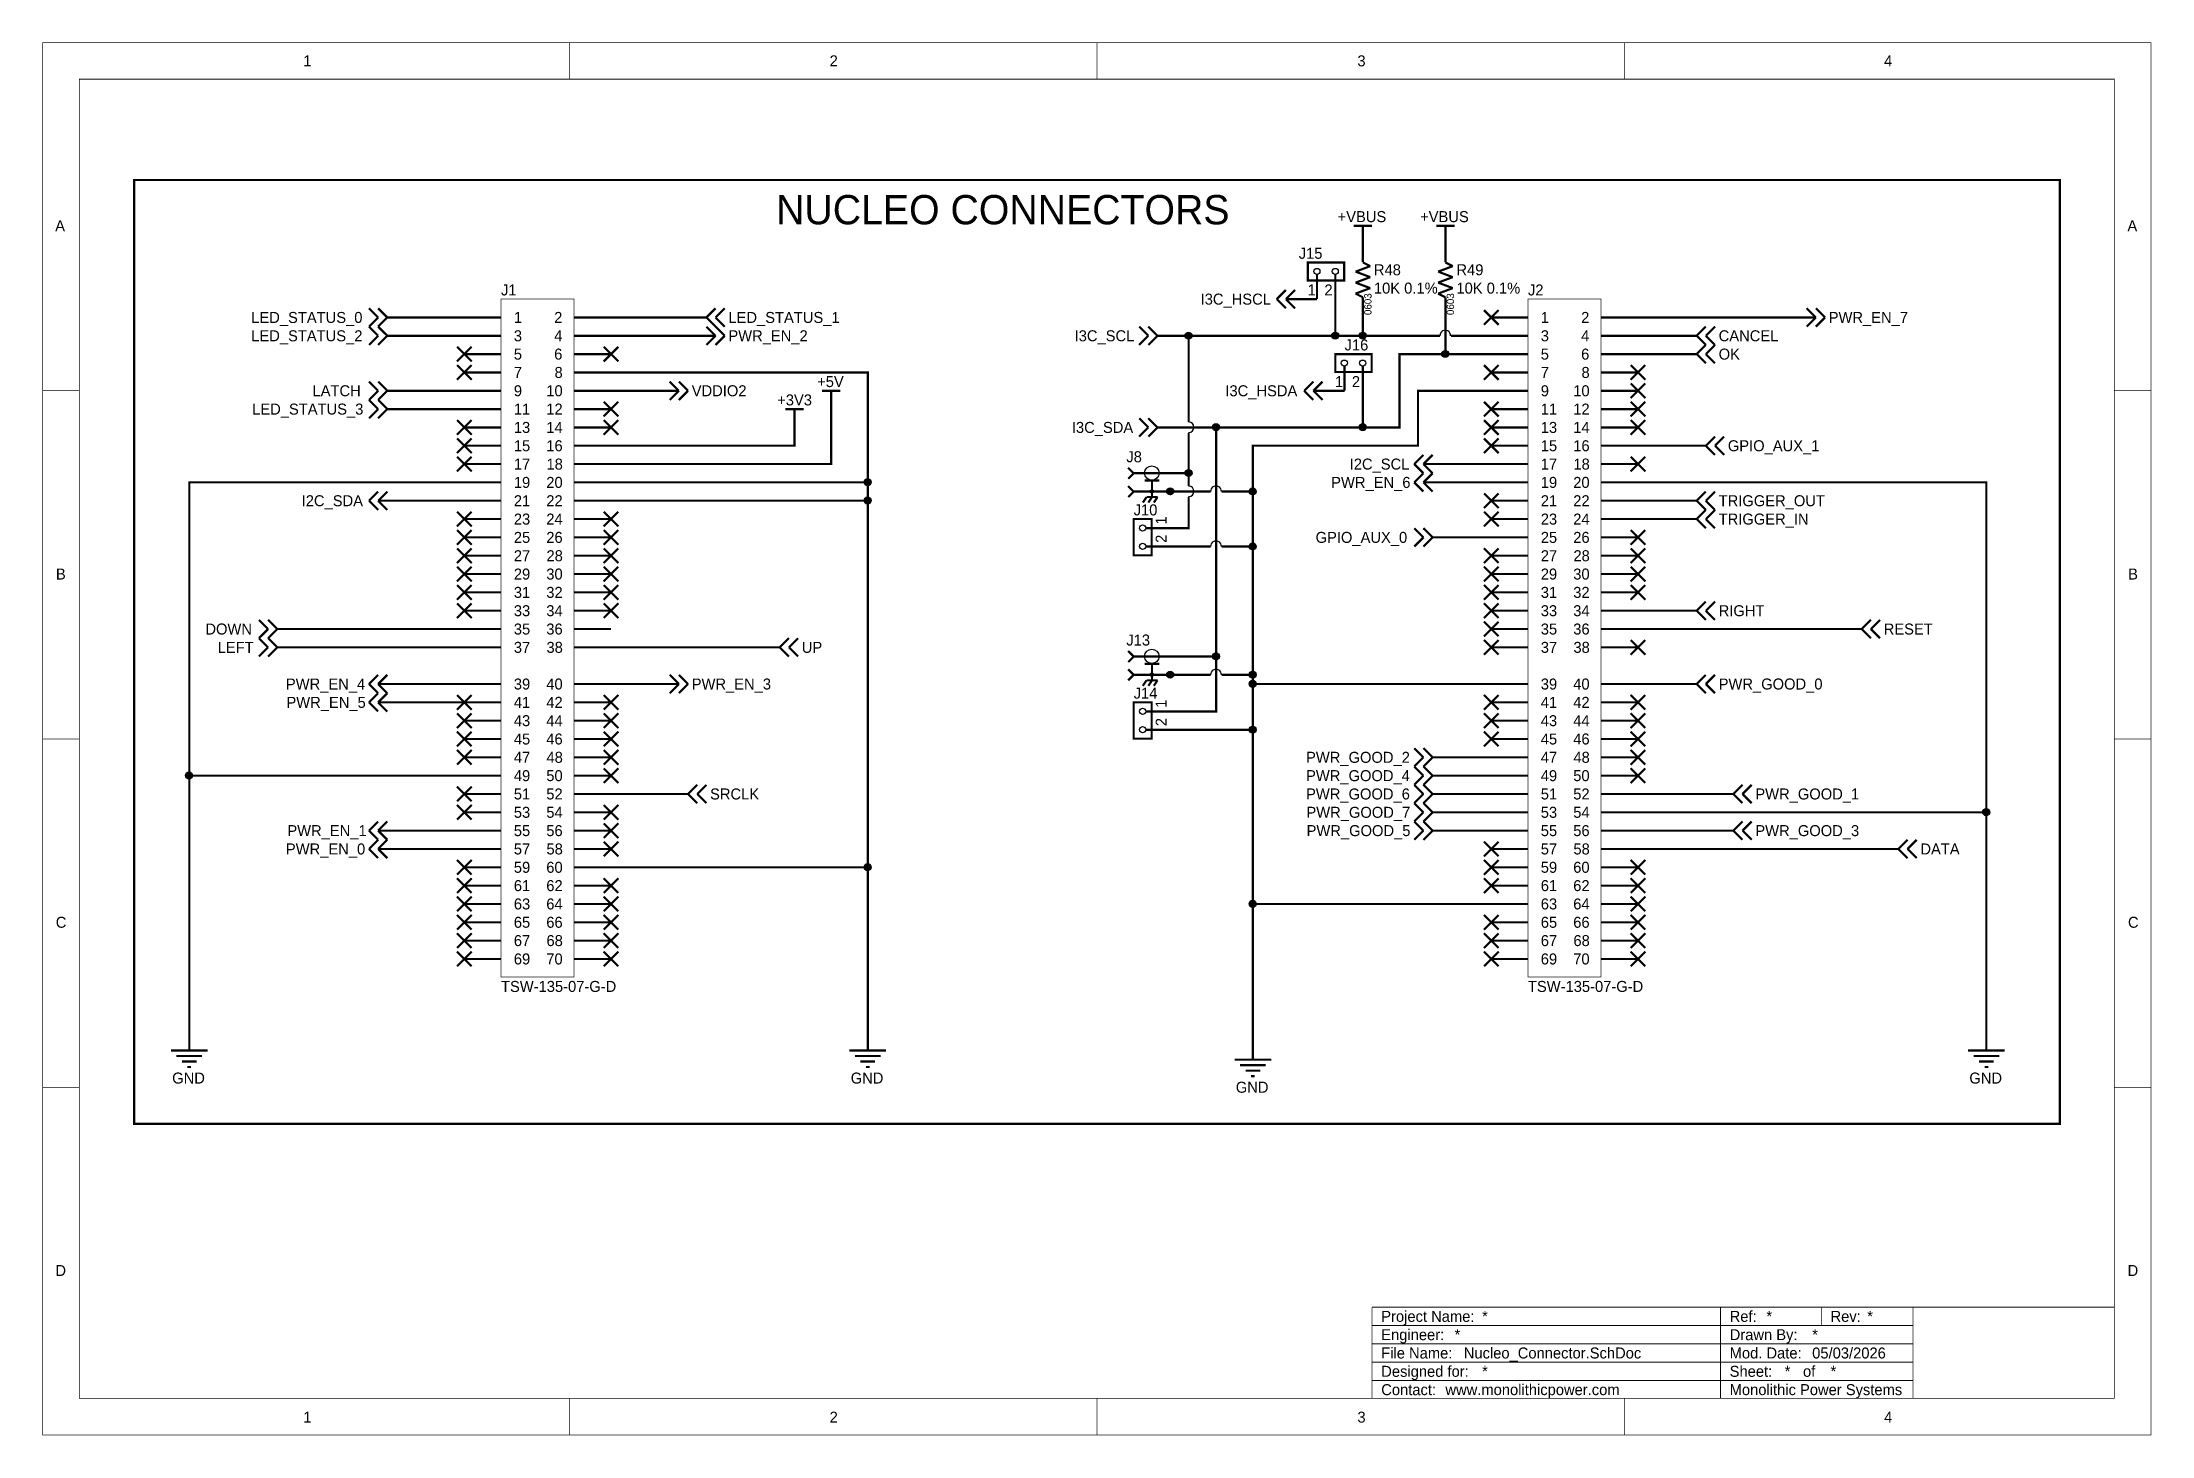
# Model space of a CAD drawing. Header units: millimetres. Extents: x 0 to 11.5, y 0 to 7.6.
import ezdxf

# ---------------------------------------------------------------- set-up
doc = ezdxf.new("R2010")
doc.units = ezdxf.units.MM
doc.header["$MEASUREMENT"] = 0
doc.layers.add('Sheet', color=255, linetype='Continuous')

msp = doc.modelspace()

# ---------------------------------------------------------------- texts
at = {"layer": 'Sheet'}
for s, height, p in [('1', 0.06, (1.422, 7.47)), ('2', 0.06, (4.292, 7.47)), ('3', 0.06, (7.17, 7.47)), ('4', 0.06, (10.042, 7.47)), ('NUCLEO CONNECTORS', 0.16, (4, 6.608)), ('+VBUS', 0.06, (7.062, 6.62)), ('+VBUS', 0.06, (7.512, 6.62)), ('A', 0.06, (0.069, 6.57)), ('A', 0.06, (11.369, 6.57)), ('J15', 0.06, (6.85, 6.42)), ('R48', 0.06, (7.26, 6.33)), ('R49', 0.06, (7.71, 6.33)), ('J1', 0.06, (2.5, 6.22)), ('I3C_HSCL', 0.06, (6.315, 6.17)), ('1', 0.06, (6.898, 6.22)), ('2', 0.06, (6.99, 6.22)), ('10K 0.1%', 0.06, (7.26, 6.23)), ('10K 0.1%', 0.06, (7.71, 6.23)), ('J2', 0.06, (8.1, 6.22)), ('LED_STATUS_0', 0.06, (1.138, 6.07)), ('1', 0.06, (2.57, 6.07)), ('2', 0.06, (2.79, 6.07)), ('LED_STATUS_1', 0.06, (3.74, 6.07)), ('1', 0.06, (8.17, 6.07)), ('2', 0.06, (8.39, 6.07)), ('PWR_EN_7', 0.06, (9.74, 6.07)), ('LED_STATUS_2', 0.06, (1.138, 5.97)), ('3', 0.06, (2.57, 5.97)), ('4', 0.06, (2.79, 5.97)), ('PWR_EN_2', 0.06, (3.74, 5.97)), ('I3C_SCL', 0.06, (5.628, 5.97)), ('3', 0.06, (8.17, 5.97)), ('4', 0.06, (8.39, 5.97)), ('CANCEL', 0.06, (9.14, 5.97)), ('5', 0.06, (2.57, 5.87)), ('6', 0.06, (2.79, 5.87)), ('J16', 0.06, (7.1, 5.92)), ('5', 0.06, (8.17, 5.87)), ('6', 0.06, (8.39, 5.87)), ('OK', 0.06, (9.14, 5.87)), ('7', 0.06, (2.57, 5.77)), ('8', 0.06, (2.792, 5.77)), ('+5V', 0.06, (4.224, 5.72)), ('1', 0.06, (7.048, 5.72)), ('2', 0.06, (7.14, 5.72)), ('7', 0.06, (8.17, 5.77)), ('8', 0.06, (8.392, 5.77)), ('LATCH', 0.06, (1.472, 5.67)), ('9', 0.06, (2.57, 5.67)), ('10', 0.06, (2.747, 5.67)), ('VDDIO2', 0.06, (3.54, 5.67)), ('+3V3', 0.06, (4.006, 5.62)), ('I3C_HSDA', 0.06, (6.45, 5.67)), ('9', 0.06, (8.17, 5.67)), ('10', 0.06, (8.347, 5.67)), ('LED_STATUS_3', 0.06, (1.143, 5.57)), ('11', 0.06, (2.57, 5.57)), ('13', 0.06, (2.57, 5.47)), ('12', 0.06, (2.747, 5.57)), ('14', 0.06, (2.747, 5.47)), ('I3C_SDA', 0.06, (5.613, 5.47)), ('11', 0.06, (8.17, 5.57)), ('13', 0.06, (8.17, 5.47)), ('12', 0.06, (8.347, 5.57)), ('14', 0.06, (8.347, 5.47)), ('15', 0.06, (2.57, 5.37)), ('16', 0.06, (2.747, 5.37)), ('15', 0.06, (8.17, 5.37)), ('16', 0.06, (8.347, 5.37)), ('GPIO_AUX_1', 0.06, (9.19, 5.37)), ('17', 0.06, (2.57, 5.27)), ('18', 0.06, (2.748, 5.27)), ('J8', 0.06, (5.91, 5.31)), ('I2C_SCL', 0.06, (7.128, 5.27)), ('17', 0.06, (8.17, 5.27)), ('18', 0.06, (8.348, 5.27)), ('19', 0.06, (2.57, 5.17)), ('20', 0.06, (2.747, 5.17)), ('PWR_EN_6', 0.06, (7.027, 5.17)), ('19', 0.06, (8.17, 5.17)), ('20', 0.06, (8.347, 5.17)), ('I2C_SDA', 0.06, (1.413, 5.07)), ('21', 0.06, (2.57, 5.07)), ('22', 0.06, (2.747, 5.07)), ('J10', 0.06, (5.95, 5.02)), ('21', 0.06, (8.17, 5.07)), ('22', 0.06, (8.347, 5.07)), ('TRIGGER_OUT', 0.06, (9.14, 5.07)), ('23', 0.06, (2.57, 4.97)), ('24', 0.06, (2.747, 4.97)), ('23', 0.06, (8.17, 4.97)), ('24', 0.06, (8.347, 4.97)), ('TRIGGER_IN', 0.06, (9.14, 4.97)), ('25', 0.06, (2.57, 4.87)), ('26', 0.06, (2.747, 4.87)), ('GPIO_AUX_0', 0.06, (6.942, 4.87)), ('25', 0.06, (8.17, 4.87)), ('26', 0.06, (8.347, 4.87)), ('B', 0.06, (0.073, 4.67)), ('27', 0.06, (2.57, 4.77)), ('29', 0.06, (2.57, 4.67)), ('30', 0.06, (2.747, 4.67)), ('28', 0.06, (2.748, 4.77)), ('27', 0.06, (8.17, 4.77)), ('29', 0.06, (8.17, 4.67)), ('30', 0.06, (8.347, 4.67)), ('28', 0.06, (8.348, 4.77)), ('B', 0.06, (11.373, 4.67)), ('31', 0.06, (2.57, 4.57)), ('32', 0.06, (2.747, 4.57)), ('31', 0.06, (8.17, 4.57)), ('32', 0.06, (8.347, 4.57)), ('33', 0.06, (2.57, 4.47)), ('34', 0.06, (2.747, 4.47)), ('33', 0.06, (8.17, 4.47)), ('34', 0.06, (8.347, 4.47)), ('RIGHT', 0.06, (9.14, 4.47)), ('DOWN', 0.06, (0.888, 4.37)), ('35', 0.06, (2.57, 4.37)), ('36', 0.06, (2.747, 4.37)), ('35', 0.06, (8.17, 4.37)), ('36', 0.06, (8.347, 4.37)), ('RESET', 0.06, (10.04, 4.37)), ('LEFT', 0.06, (0.955, 4.27)), ('37', 0.06, (2.57, 4.27)), ('38', 0.06, (2.748, 4.27)), ('UP', 0.06, (4.14, 4.27)), ('J13', 0.06, (5.91, 4.31)), ('37', 0.06, (8.17, 4.27)), ('38', 0.06, (8.348, 4.27)), ('PWR_EN_4', 0.06, (1.327, 4.07)), ('PWR_EN_5', 0.06, (1.33, 3.97)), ('41', 0.06, (2.57, 3.97)), ('39', 0.06, (2.57, 4.07)), ('40', 0.06, (2.747, 4.07)), ('42', 0.06, (2.747, 3.97)), ('PWR_EN_3', 0.06, (3.54, 4.07)), ('J14', 0.06, (5.95, 4.02)), ('41', 0.06, (8.17, 3.97)), ('39', 0.06, (8.17, 4.07)), ('40', 0.06, (8.347, 4.07)), ('42', 0.06, (8.347, 3.97)), ('PWR_GOOD_0', 0.06, (9.14, 4.07)), ('43', 0.06, (2.57, 3.87)), ('44', 0.06, (2.747, 3.87)), ('43', 0.06, (8.17, 3.87)), ('44', 0.06, (8.347, 3.87)), ('45', 0.06, (2.57, 3.77)), ('46', 0.06, (2.747, 3.77)), ('45', 0.06, (8.17, 3.77)), ('46', 0.06, (8.347, 3.77)), ('47', 0.06, (2.57, 3.67)), ('48', 0.06, (2.748, 3.67)), ('PWR_GOOD_2', 0.06, (6.89, 3.67)), ('47', 0.06, (8.17, 3.67)), ('48', 0.06, (8.348, 3.67)), ('49', 0.06, (2.57, 3.57)), ('50', 0.06, (2.747, 3.57)), ('PWR_GOOD_4', 0.06, (6.89, 3.57)), ('49', 0.06, (8.17, 3.57)), ('50', 0.06, (8.347, 3.57)), ('51', 0.06, (2.57, 3.47)), ('52', 0.06, (2.747, 3.47)), ('SRCLK', 0.06, (3.64, 3.47)), ('PWR_GOOD_6', 0.06, (6.89, 3.47)), ('51', 0.06, (8.17, 3.47)), ('52', 0.06, (8.347, 3.47)), ('PWR_GOOD_1', 0.06, (9.34, 3.47)), ('53', 0.06, (2.57, 3.37)), ('54', 0.06, (2.747, 3.37)), ('PWR_GOOD_7', 0.06, (6.892, 3.37)), ('53', 0.06, (8.17, 3.37)), ('54', 0.06, (8.347, 3.37)), ('PWR_EN_0', 0.06, (1.327, 3.17)), ('PWR_EN_1', 0.06, (1.335, 3.27)), ('55', 0.06, (2.57, 3.27)), ('57', 0.06, (2.57, 3.17)), ('56', 0.06, (2.747, 3.27)), ('58', 0.06, (2.748, 3.17)), ('PWR_GOOD_5', 0.06, (6.893, 3.27)), ('55', 0.06, (8.17, 3.27)), ('57', 0.06, (8.17, 3.17)), ('56', 0.06, (8.347, 3.27)), ('58', 0.06, (8.348, 3.17)), ('PWR_GOOD_3', 0.06, (9.34, 3.27)), ('DATA', 0.06, (10.24, 3.17)), ('59', 0.06, (2.57, 3.07)), ('60', 0.06, (2.747, 3.07)), ('59', 0.06, (8.17, 3.07)), ('60', 0.06, (8.347, 3.07)), ('61', 0.06, (2.57, 2.97)), ('62', 0.06, (2.747, 2.97)), ('61', 0.06, (8.17, 2.97)), ('62', 0.06, (8.347, 2.97)), ('63', 0.06, (2.57, 2.87)), ('64', 0.06, (2.747, 2.87)), ('63', 0.06, (8.17, 2.87)), ('64', 0.06, (8.347, 2.87)), ('C', 0.06, (0.072, 2.77)), ('65', 0.06, (2.57, 2.77)), ('66', 0.06, (2.747, 2.77)), ('65', 0.06, (8.17, 2.77)), ('66', 0.06, (8.347, 2.77)), ('C', 0.06, (11.372, 2.77)), ('67', 0.06, (2.57, 2.67)), ('68', 0.06, (2.748, 2.67)), ('67', 0.06, (8.17, 2.67)), ('68', 0.06, (8.348, 2.67)), ('69', 0.06, (2.57, 2.57)), ('70', 0.06, (2.747, 2.57)), ('69', 0.06, (8.17, 2.57)), ('70', 0.06, (8.347, 2.57)), ('TSW-135-07-G-D', 0.06, (2.5, 2.42)), ('TSW-135-07-G-D', 0.06, (8.1, 2.42)), ('GND', 0.06, (0.707, 1.92)), ('GND', 0.06, (4.407, 1.92)), ('GND', 0.06, (10.507, 1.92)), ('GND', 0.06, (6.507, 1.87)), ('D', 0.06, (0.07, 0.87)), ('D', 0.06, (11.37, 0.87)), ('Project Name:', 0.06, (7.3, 0.62)), ('Engineer:', 0.06, (7.3, 0.52)), ('*', 0.06, (7.7, 0.52)), ('*', 0.06, (7.85, 0.62)), ('Ref:', 0.06, (9.2, 0.62)), ('Drawn By:', 0.06, (9.2, 0.52)), ('*', 0.06, (9.4, 0.62)), ('*', 0.06, (9.65, 0.52)), ('Rev:', 0.06, (9.75, 0.62)), ('*', 0.06, (9.95, 0.62)), ('File Name:', 0.06, (7.3, 0.42)), ('Nucleo_Connector.SchDoc', 0.06, (7.75, 0.42)), ('Mod. Date:', 0.06, (9.2, 0.42)), ('05/03/2026', 0.06, (9.65, 0.42)), ('Designed for:', 0.06, (7.3, 0.32)), ('*', 0.06, (7.85, 0.32)), ('Sheet:', 0.06, (9.2, 0.32)), ('*', 0.06, (9.5, 0.32)), ('of', 0.06, (9.6, 0.32)), ('*', 0.06, (9.75, 0.32)), ('Contact:', 0.06, (7.3, 0.22)), ('www.monolithicpower.com', 0.06, (7.65, 0.22)), ('Monolithic Power Systems', 0.06, (9.2, 0.22)), ('1', 0.06, (1.422, 0.07)), ('2', 0.06, (4.292, 0.07)), ('3', 0.06, (7.17, 0.07)), ('4', 0.06, (10.042, 0.07))]:
    msp.add_text(s, height=height, dxfattribs=at).set_placement(p)
for s, height, p in [('0603', 0.04, (7.247, 6.113)), ('0603', 0.04, (7.697, 6.113)), ('1', 0.06, (6.13, 4.97)), ('2', 0.06, (6.13, 4.87)), ('1', 0.06, (6.13, 3.97)), ('2', 0.06, (6.13, 3.87))]:
    msp.add_text(s, height=height, rotation=90, dxfattribs=at).set_placement(p)

# ---------------------------------------------------------------- linework, layer by layer
at = {"layer": 'Sheet'}
for points, const_width in [([(0, 7.6), (11.498, 7.6), (11.498, 0.002), (0, 0.002), (0, 7.6)], 0.0039), ([(2.875, 7.4), (2.875, 7.6)], 0.0039), ([(5.75, 7.4), (5.75, 7.6)], 0.0039), ([(8.625, 7.4), (8.625, 7.6)], 0.0039), ([(0.2, 7.4), (11.298, 7.4), (11.298, 0.202), (0.2, 0.202), (0.2, 7.4)], 0.0039), ([(11, 6.85), (0.5, 6.85), (0.5, 1.7), (11, 1.7), (11, 6.85)], 0.0118), ([(7.15, 6.6), (7.25, 6.6)], 0.0118), ([(7.2, 6.5), (7.2, 6.6)], 0.0118), ([(7.6, 6.6), (7.7, 6.6)], 0.0118), ([(7.65, 6.5), (7.65, 6.6)], 0.0118), ([(7.2, 6.4), (7.2, 6.5)], 0.0118), ([(7.65, 6.4), (7.65, 6.5)], 0.0118), ([(6.9, 6.4), (7.098, 6.4), (7.098, 6.302), (6.9, 6.302), (6.9, 6.4)], 0.0118), ([(6.95, 6.333), (6.95, 6.3)], 0.0118), ([(7.05, 6.333), (7.05, 6.3)], 0.0118), ([(7.16, 6.35), (7.24, 6.38)], 0.0118), ([(7.24, 6.32), (7.16, 6.35)], 0.0118), ([(7.24, 6.38), (7.2, 6.4)], 0.0118), ([(7.61, 6.35), (7.69, 6.38)], 0.0118), ([(7.69, 6.32), (7.61, 6.35)], 0.0118), ([(7.69, 6.38), (7.65, 6.4)], 0.0118), ([(6.73, 6.2), (6.78, 6.25)], 0.0118), ([(6.78, 6.2), (6.83, 6.25)], 0.0118), ([(6.95, 6.3), (6.95, 6.2)], 0.0118), ([(7.05, 6.3), (7.05, 6.2)], 0.0118), ([(7.16, 6.29), (7.24, 6.32)], 0.0118), ([(7.24, 6.26), (7.16, 6.29)], 0.0118), ([(7.16, 6.23), (7.24, 6.26)], 0.0118), ([(7.2, 6.21), (7.16, 6.23)], 0.0118), ([(7.2, 6.21), (7.2, 6.2)], 0.0118), ([(7.61, 6.29), (7.69, 6.32)], 0.0118), ([(7.69, 6.26), (7.61, 6.29)], 0.0118), ([(7.61, 6.23), (7.69, 6.26)], 0.0118), ([(7.65, 6.21), (7.61, 6.23)], 0.0118), ([(7.65, 6.21), (7.65, 6.2)], 0.0118), ([(1.83, 6.1), (1.78, 6.15)], 0.0118), ([(1.83, 6.1), (1.78, 6.05)], 0.0118), ([(1.88, 6.1), (1.83, 6.15)], 0.0118), ([(1.88, 6.1), (1.83, 6.05)], 0.0118), ([(1.9, 6.1), (1.88, 6.1)], 0.0118), ([(1.9, 6.1), (2.3, 6.1)], 0.0118), ([(2.5, 6.1), (2.3, 6.1)], 0.0118), ([(2.5, 6.2), (2.898, 6.2), (2.898, 2.502), (2.5, 2.502), (2.5, 6.2)], 0.0039), ([(2.9, 6.1), (3.1, 6.1)], 0.0118), ([(3.6, 6.1), (3.1, 6.1)], 0.0118), ([(3.6, 6.1), (3.62, 6.1)], 0.0118), ([(3.62, 6.1), (3.67, 6.15)], 0.0118), ([(3.62, 6.1), (3.67, 6.05)], 0.0118), ([(3.67, 6.1), (3.72, 6.15)], 0.0118), ([(3.67, 6.1), (3.72, 6.05)], 0.0118), ([(6.73, 6.2), (6.78, 6.15)], 0.0118), ([(6.78, 6.2), (6.83, 6.15)], 0.0118), ([(6.85, 6.2), (6.78, 6.2)], 0.0118), ([(6.85, 6.2), (6.95, 6.2)], 0.0118), ([(7.05, 6.2), (7.05, 6)], 0.0118), ([(7.2, 6.2), (7.2, 6.1)], 0.0118), ([(7.2, 6.1), (7.2, 6)], 0.0118), ([(7.65, 6.2), (7.65, 6.1)], 0.0118), ([(7.65, 6.1), (7.65, 5.9)], 0.0118), ([(7.86, 6.06), (7.94, 6.14)], 0.0118), ([(7.86, 6.14), (7.94, 6.06)], 0.0118), ([(8.1, 6.1), (7.9, 6.1)], 0.0118), ([(8.1, 6.2), (8.498, 6.2), (8.498, 2.502), (8.1, 2.502), (8.1, 6.2)], 0.0039), ([(8.5, 6.1), (8.7, 6.1)], 0.0118), ([(9.6, 6.1), (8.7, 6.1)], 0.0118), ([(9.6, 6.1), (9.67, 6.1)], 0.0118), ([(9.67, 6.1), (9.62, 6.15)], 0.0118), ([(9.67, 6.1), (9.62, 6.05)], 0.0118), ([(9.72, 6.1), (9.67, 6.15)], 0.0118), ([(9.72, 6.1), (9.67, 6.05)], 0.0118), ([(1.83, 6), (1.78, 6.05)], 0.0118), ([(1.83, 6), (1.78, 5.95)], 0.0118), ([(1.88, 6), (1.83, 6.05)], 0.0118), ([(1.88, 6), (1.83, 5.95)], 0.0118), ([(1.9, 6), (1.88, 6)], 0.0118), ([(1.9, 6), (2.3, 6)], 0.0118), ([(2.5, 6), (2.3, 6)], 0.0118), ([(2.9, 6), (3.1, 6)], 0.0118), ([(3.6, 6), (3.1, 6)], 0.0118), ([(3.6, 6), (3.67, 6)], 0.0118), ([(3.67, 6), (3.62, 6.05)], 0.0118), ([(3.67, 6), (3.62, 5.95)], 0.0118), ([(3.72, 6), (3.67, 6.05)], 0.0118), ([(3.72, 6), (3.67, 5.95)], 0.0118), ([(6.03, 6), (5.98, 6.05)], 0.0118), ([(6.03, 6), (5.98, 5.95)], 0.0118), ([(6.08, 6), (6.03, 6.05)], 0.0118), ([(6.08, 6), (6.03, 5.95)], 0.0118), ([(6.1, 6), (6.08, 6)], 0.0118), ([(6.1, 6), (6.25, 6)], 0.0118), ([(6.25, 6), (7.05, 6)], 0.0118), ([(6.25, 5.53), (6.25, 6)], 0.0118), ([(7.05, 6), (7.2, 6), (7.62, 6)], 0.0118), ([(7.68, 6), (7.9, 6)], 0.0118), ([(8.1, 6), (7.9, 6)], 0.0118), ([(8.5, 6), (8.7, 6)], 0.0118), ([(9, 6), (8.7, 6)], 0.0118), ([(9, 6), (9.02, 6)], 0.0118), ([(9.02, 6), (9.07, 6.05)], 0.0118), ([(9.02, 6), (9.07, 5.95)], 0.0118), ([(9.07, 6), (9.12, 6.05)], 0.0118), ([(9.07, 6), (9.12, 5.95)], 0.0118), ([(2.26, 5.86), (2.34, 5.94)], 0.0118), ([(2.26, 5.94), (2.34, 5.86)], 0.0118), ([(2.5, 5.9), (2.3, 5.9)], 0.0118), ([(2.9, 5.9), (3.1, 5.9)], 0.0118), ([(3.06, 5.86), (3.14, 5.94)], 0.0118), ([(3.06, 5.94), (3.14, 5.86)], 0.0118), ([(7.9, 5.9), (7.65, 5.9), (7.4, 5.9), (7.4, 5.5), (7.2, 5.5), (6.4, 5.5), (6.1, 5.5)], 0.0118), ([(7.05, 5.9), (7.248, 5.9), (7.248, 5.802), (7.05, 5.802), (7.05, 5.9)], 0.0118), ([(8.1, 5.9), (7.9, 5.9)], 0.0118), ([(8.5, 5.9), (8.7, 5.9)], 0.0118), ([(9, 5.9), (8.7, 5.9)], 0.0118), ([(9, 5.9), (9.02, 5.9)], 0.0118), ([(9.02, 5.9), (9.07, 5.95)], 0.0118), ([(9.02, 5.9), (9.07, 5.85)], 0.0118), ([(9.07, 5.9), (9.12, 5.95)], 0.0118), ([(9.07, 5.9), (9.12, 5.85)], 0.0118), ([(1.83, 5.7), (1.78, 5.75)], 0.0118), ([(1.88, 5.7), (1.83, 5.75)], 0.0118), ([(2.26, 5.76), (2.34, 5.84)], 0.0118), ([(2.26, 5.84), (2.34, 5.76)], 0.0118), ([(2.5, 5.8), (2.3, 5.8)], 0.0118), ([(2.9, 5.8), (3.1, 5.8)], 0.0118), ([(3.1, 5.8), (4.5, 5.8), (4.5, 5.2), (4.5, 5.1), (4.5, 3.1), (4.5, 2.2)], 0.0118), ([(3.47, 5.7), (3.42, 5.75)], 0.0118), ([(3.52, 5.7), (3.47, 5.75)], 0.0118), ([(6.88, 5.7), (6.93, 5.75)], 0.0118), ([(6.93, 5.7), (6.98, 5.75)], 0.0118), ([(7.1, 5.833), (7.1, 5.8)], 0.0118), ([(7.1, 5.8), (7.1, 5.7)], 0.0118), ([(7.2, 5.833), (7.2, 5.8)], 0.0118), ([(7.2, 5.8), (7.2, 5.7)], 0.0118), ([(7.86, 5.76), (7.94, 5.84)], 0.0118), ([(7.86, 5.84), (7.94, 5.76)], 0.0118), ([(8.1, 5.8), (7.9, 5.8)], 0.0118), ([(8.5, 5.8), (8.7, 5.8)], 0.0118), ([(8.66, 5.76), (8.74, 5.84)], 0.0118), ([(8.66, 5.84), (8.74, 5.76)], 0.0118), ([(0.2, 5.7), (0, 5.7)], 0.0039), ([(1.83, 5.7), (1.78, 5.65)], 0.0118), ([(1.83, 5.6), (1.78, 5.65)], 0.0118), ([(1.88, 5.7), (1.83, 5.65)], 0.0118), ([(1.88, 5.6), (1.83, 5.65)], 0.0118), ([(1.9, 5.7), (1.88, 5.7)], 0.0118), ([(1.9, 5.7), (2.3, 5.7)], 0.0118), ([(2.5, 5.7), (2.3, 5.7)], 0.0118), ([(2.9, 5.7), (3.1, 5.7)], 0.0118), ([(3.06, 5.56), (3.14, 5.64)], 0.0118), ([(3.06, 5.64), (3.14, 5.56)], 0.0118), ([(3.1, 5.7), (3.4, 5.7)], 0.0118), ([(3.4, 5.7), (3.47, 5.7)], 0.0118), ([(3.47, 5.7), (3.42, 5.65)], 0.0118), ([(3.52, 5.7), (3.47, 5.65)], 0.0118), ([(4.25, 5.7), (4.35, 5.7)], 0.0118), ([(4.3, 5.6), (4.3, 5.7)], 0.0118), ([(6.43, 4.15), (6.6, 4.15), (6.6, 4.85), (6.6, 5.15), (6.6, 5.4), (7.5, 5.4), (7.5, 5.7), (7.9, 5.7)], 0.0118), ([(6.88, 5.7), (6.93, 5.65)], 0.0118), ([(6.93, 5.7), (6.98, 5.65)], 0.0118), ([(7, 5.7), (6.93, 5.7)], 0.0118), ([(7, 5.7), (7.1, 5.7)], 0.0118), ([(7.2, 5.7), (7.2, 5.5)], 0.0118), ([(7.86, 5.56), (7.94, 5.64)], 0.0118), ([(7.86, 5.64), (7.94, 5.56)], 0.0118), ([(8.1, 5.7), (7.9, 5.7)], 0.0118), ([(8.5, 5.7), (8.7, 5.7)], 0.0118), ([(8.66, 5.66), (8.74, 5.74)], 0.0118), ([(8.66, 5.74), (8.74, 5.66)], 0.0118), ([(8.66, 5.56), (8.74, 5.64)], 0.0118), ([(8.66, 5.64), (8.74, 5.56)], 0.0118), ([(11.3, 5.7), (11.5, 5.7)], 0.0039), ([(1.83, 5.6), (1.78, 5.55)], 0.0118), ([(1.88, 5.6), (1.83, 5.55)], 0.0118), ([(1.9, 5.6), (1.88, 5.6)], 0.0118), ([(1.9, 5.6), (2.3, 5.6)], 0.0118), ([(2.26, 5.46), (2.34, 5.54)], 0.0118), ([(2.26, 5.54), (2.34, 5.46)], 0.0118), ([(2.5, 5.6), (2.3, 5.6)], 0.0118), ([(2.9, 5.6), (3.1, 5.6)], 0.0118), ([(3.06, 5.46), (3.14, 5.54)], 0.0118), ([(3.06, 5.54), (3.14, 5.46)], 0.0118), ([(4.3, 5.6), (4.3, 5.3), (3.1, 5.3)], 0.0118), ([(4.05, 5.6), (4.15, 5.6)], 0.0118), ([(4.1, 5.5), (4.1, 5.6)], 0.0118), ([(6.03, 5.5), (5.98, 5.55)], 0.0118), ([(6.08, 5.5), (6.03, 5.55)], 0.0118), ([(7.86, 5.46), (7.94, 5.54)], 0.0118), ([(7.86, 5.54), (7.94, 5.46)], 0.0118), ([(8.1, 5.6), (7.9, 5.6)], 0.0118), ([(8.5, 5.6), (8.7, 5.6)], 0.0118), ([(8.66, 5.46), (8.74, 5.54)], 0.0118), ([(8.66, 5.54), (8.74, 5.46)], 0.0118), ([(2.26, 5.36), (2.34, 5.44)], 0.0118), ([(2.26, 5.44), (2.34, 5.36)], 0.0118), ([(2.5, 5.5), (2.3, 5.5)], 0.0118), ([(2.9, 5.5), (3.1, 5.5)], 0.0118), ([(4.1, 5.5), (4.1, 5.4), (3.1, 5.4)], 0.0118), ([(6.03, 5.5), (5.98, 5.45)], 0.0118), ([(6.08, 5.5), (6.03, 5.45)], 0.0118), ([(6.1, 5.5), (6.08, 5.5)], 0.0118), ([(6.15, 4.25), (6.4, 4.25), (6.4, 5.5)], 0.0118), ([(6.25, 5.18), (6.25, 5.25), (6.25, 5.47)], 0.0118), ([(7.86, 5.36), (7.94, 5.44)], 0.0118), ([(7.86, 5.44), (7.94, 5.36)], 0.0118), ([(8.1, 5.5), (7.9, 5.5)], 0.0118), ([(8.5, 5.5), (8.7, 5.5)], 0.0118), ([(9.07, 5.4), (9.12, 5.45)], 0.0118), ([(9.12, 5.4), (9.17, 5.45)], 0.0118), ([(2.26, 5.26), (2.34, 5.34)], 0.0118), ([(2.26, 5.34), (2.34, 5.26)], 0.0118), ([(2.5, 5.4), (2.3, 5.4)], 0.0118), ([(2.5, 5.3), (2.3, 5.3)], 0.0118), ([(2.9, 5.4), (3.1, 5.4)], 0.0118), ([(2.9, 5.3), (3.1, 5.3)], 0.0118), ([(7.48, 5.3), (7.53, 5.35)], 0.0118), ([(7.48, 5.3), (7.53, 5.25)], 0.0118), ([(7.53, 5.3), (7.58, 5.35)], 0.0118), ([(7.53, 5.3), (7.58, 5.25)], 0.0118), ([(7.6, 5.3), (7.53, 5.3)], 0.0118), ([(7.6, 5.3), (7.9, 5.3)], 0.0118), ([(8.1, 5.4), (7.9, 5.4)], 0.0118), ([(8.1, 5.3), (7.9, 5.3)], 0.0118), ([(8.5, 5.4), (8.7, 5.4)], 0.0118), ([(8.5, 5.3), (8.7, 5.3)], 0.0118), ([(8.66, 5.26), (8.74, 5.34)], 0.0118), ([(8.66, 5.34), (8.74, 5.26)], 0.0118), ([(9.05, 5.4), (8.7, 5.4)], 0.0118), ([(9.05, 5.4), (9.07, 5.4)], 0.0118), ([(9.07, 5.4), (9.12, 5.35)], 0.0118), ([(9.12, 5.4), (9.17, 5.35)], 0.0118), ([(0.8, 2.2), (0.8, 3.6), (0.8, 5.2), (2.3, 5.2)], 0.0118), ([(2.5, 5.2), (2.3, 5.2)], 0.0118), ([(2.9, 5.2), (3.1, 5.2)], 0.0118), ([(3.1, 5.2), (4.5, 5.2)], 0.0118), ([(5.92, 5.28), (5.95, 5.25)], 0.0118), ([(5.92, 5.22), (5.95, 5.25)], 0.0118), ([(5.92, 5.18), (5.95, 5.15)], 0.0118), ([(5.95, 5.25), (6.15, 5.25)], 0.0118), ([(5.95, 5.25), (6.15, 5.25)], 0.0118), ([(6.01, 5.21), (6.05, 5.21)], 0.0118), ([(6.05, 5.21), (6.09, 5.21)], 0.0118), ([(6.05, 5.21), (6.05, 5.15)], 0.0118), ([(6.15, 5.25), (6.25, 5.25)], 0.0118), ([(7.48, 5.2), (7.53, 5.25)], 0.0118), ([(7.48, 5.2), (7.53, 5.15)], 0.0118), ([(7.53, 5.2), (7.58, 5.25)], 0.0118), ([(7.53, 5.2), (7.58, 5.15)], 0.0118), ([(7.6, 5.2), (7.53, 5.2)], 0.0118), ([(7.6, 5.2), (7.9, 5.2)], 0.0118), ([(8.1, 5.2), (7.9, 5.2)], 0.0118), ([(8.5, 5.2), (8.7, 5.2)], 0.0118), ([(8.7, 5.2), (10.6, 5.2), (10.6, 3.4)], 0.0118), ([(1.78, 5.1), (1.83, 5.15)], 0.0118), ([(1.78, 5.1), (1.83, 5.05)], 0.0118), ([(1.83, 5.1), (1.88, 5.15)], 0.0118), ([(1.83, 5.1), (1.88, 5.05)], 0.0118), ([(1.9, 5.1), (1.83, 5.1)], 0.0118), ([(1.9, 5.1), (2.3, 5.1)], 0.0118), ([(2.5, 5.1), (2.3, 5.1)], 0.0118), ([(2.9, 5.1), (3.1, 5.1)], 0.0118), ([(3.1, 5.1), (4.5, 5.1)], 0.0118), ([(5.92, 5.12), (5.95, 5.15)], 0.0118), ([(5.95, 5.15), (6.05, 5.15)], 0.0118), ([(5.95, 5.15), (6.15, 5.15)], 0.0118), ([(5.95, 5.15), (6.15, 5.15)], 0.0118), ([(5.95, 5.15), (6.15, 5.15)], 0.0118), ([(5.95, 5.15), (6.15, 5.15)], 0.0118), ([(6.05, 5.15), (5.96, 5.15)], 0.0118), ([(6.02, 5.12), (6, 5.09)], 0.0118), ([(6.08, 5.12), (6.02, 5.12)], 0.0118), ([(6.05, 5.12), (6.03, 5.09)], 0.0118), ([(6.15, 5.15), (6.05, 5.15)], 0.0118), ([(6.05, 5.15), (6.05, 5.12)], 0.0118), ([(6.08, 5.12), (6.06, 5.09)], 0.0118), ([(6.15, 5.15), (6.37, 5.15)], 0.0118), ([(6.15, 4.95), (6.25, 4.95), (6.25, 5.12)], 0.0118), ([(6.43, 5.15), (6.6, 5.15)], 0.0118), ([(7.86, 5.06), (7.94, 5.14)], 0.0118), ([(7.86, 5.14), (7.94, 5.06)], 0.0118), ([(8.1, 5.1), (7.9, 5.1)], 0.0118), ([(8.5, 5.1), (8.7, 5.1)], 0.0118), ([(9, 5.1), (8.7, 5.1)], 0.0118), ([(9, 5.1), (9.02, 5.1)], 0.0118), ([(9.02, 5.1), (9.07, 5.15)], 0.0118), ([(9.02, 5.1), (9.07, 5.05)], 0.0118), ([(9.07, 5.1), (9.12, 5.15)], 0.0118), ([(9.07, 5.1), (9.12, 5.05)], 0.0118), ([(2.26, 4.96), (2.34, 5.04)], 0.0118), ([(2.26, 5.04), (2.34, 4.96)], 0.0118), ([(2.5, 5), (2.3, 5)], 0.0118), ([(2.9, 5), (3.1, 5)], 0.0118), ([(3.06, 4.96), (3.14, 5.04)], 0.0118), ([(3.06, 5.04), (3.14, 4.96)], 0.0118), ([(5.95, 5), (6.048, 5), (6.048, 4.802), (5.95, 4.802), (5.95, 5)], 0.0118), ([(6.017, 4.95), (6.05, 4.95)], 0.0118), ([(6.05, 4.95), (6.15, 4.95)], 0.0118), ([(7.53, 4.9), (7.48, 4.95)], 0.0118), ([(7.58, 4.9), (7.53, 4.95)], 0.0118), ([(7.86, 4.96), (7.94, 5.04)], 0.0118), ([(7.86, 5.04), (7.94, 4.96)], 0.0118), ([(8.1, 5), (7.9, 5)], 0.0118), ([(8.5, 5), (8.7, 5)], 0.0118), ([(9, 5), (8.7, 5)], 0.0118), ([(9, 5), (9.02, 5)], 0.0118), ([(9.02, 5), (9.07, 5.05)], 0.0118), ([(9.02, 5), (9.07, 4.95)], 0.0118), ([(9.07, 5), (9.12, 5.05)], 0.0118), ([(9.07, 5), (9.12, 4.95)], 0.0118), ([(2.26, 4.86), (2.34, 4.94)], 0.0118), ([(2.26, 4.94), (2.34, 4.86)], 0.0118), ([(2.26, 4.76), (2.34, 4.84)], 0.0118), ([(2.26, 4.84), (2.34, 4.76)], 0.0118), ([(2.5, 4.9), (2.3, 4.9)], 0.0118), ([(2.9, 4.9), (3.1, 4.9)], 0.0118), ([(3.06, 4.86), (3.14, 4.94)], 0.0118), ([(3.06, 4.94), (3.14, 4.86)], 0.0118), ([(3.06, 4.76), (3.14, 4.84)], 0.0118), ([(3.06, 4.84), (3.14, 4.76)], 0.0118), ([(6.017, 4.85), (6.05, 4.85)], 0.0118), ([(6.05, 4.85), (6.15, 4.85)], 0.0118), ([(6.37, 4.85), (6.15, 4.85)], 0.0118), ([(6.6, 4.85), (6.43, 4.85)], 0.0118), ([(7.53, 4.9), (7.48, 4.85)], 0.0118), ([(7.58, 4.9), (7.53, 4.85)], 0.0118), ([(7.6, 4.9), (7.58, 4.9)], 0.0118), ([(7.6, 4.9), (7.9, 4.9)], 0.0118), ([(7.86, 4.76), (7.94, 4.84)], 0.0118), ([(7.86, 4.84), (7.94, 4.76)], 0.0118), ([(8.1, 4.9), (7.9, 4.9)], 0.0118), ([(8.5, 4.9), (8.7, 4.9)], 0.0118), ([(8.66, 4.86), (8.74, 4.94)], 0.0118), ([(8.66, 4.94), (8.74, 4.86)], 0.0118), ([(8.66, 4.76), (8.74, 4.84)], 0.0118), ([(8.66, 4.84), (8.74, 4.76)], 0.0118), ([(2.26, 4.66), (2.34, 4.74)], 0.0118), ([(2.26, 4.74), (2.34, 4.66)], 0.0118), ([(2.5, 4.8), (2.3, 4.8)], 0.0118), ([(2.9, 4.8), (3.1, 4.8)], 0.0118), ([(3.06, 4.66), (3.14, 4.74)], 0.0118), ([(3.06, 4.74), (3.14, 4.66)], 0.0118), ([(7.86, 4.66), (7.94, 4.74)], 0.0118), ([(7.86, 4.74), (7.94, 4.66)], 0.0118), ([(8.1, 4.8), (7.9, 4.8)], 0.0118), ([(8.5, 4.8), (8.7, 4.8)], 0.0118), ([(8.66, 4.66), (8.74, 4.74)], 0.0118), ([(8.66, 4.74), (8.74, 4.66)], 0.0118), ([(2.26, 4.56), (2.34, 4.64)], 0.0118), ([(2.26, 4.64), (2.34, 4.56)], 0.0118), ([(2.5, 4.7), (2.3, 4.7)], 0.0118), ([(2.5, 4.6), (2.3, 4.6)], 0.0118), ([(2.9, 4.7), (3.1, 4.7)], 0.0118), ([(2.9, 4.6), (3.1, 4.6)], 0.0118), ([(3.06, 4.56), (3.14, 4.64)], 0.0118), ([(3.06, 4.64), (3.14, 4.56)], 0.0118), ([(7.86, 4.56), (7.94, 4.64)], 0.0118), ([(7.86, 4.64), (7.94, 4.56)], 0.0118), ([(8.1, 4.7), (7.9, 4.7)], 0.0118), ([(8.1, 4.6), (7.9, 4.6)], 0.0118), ([(8.5, 4.7), (8.7, 4.7)], 0.0118), ([(8.5, 4.6), (8.7, 4.6)], 0.0118), ([(8.66, 4.56), (8.74, 4.64)], 0.0118), ([(8.66, 4.64), (8.74, 4.56)], 0.0118), ([(2.26, 4.46), (2.34, 4.54)], 0.0118), ([(2.26, 4.54), (2.34, 4.46)], 0.0118), ([(2.5, 4.5), (2.3, 4.5)], 0.0118), ([(2.9, 4.5), (3.1, 4.5)], 0.0118), ([(3.06, 4.46), (3.14, 4.54)], 0.0118), ([(3.06, 4.54), (3.14, 4.46)], 0.0118), ([(7.86, 4.46), (7.94, 4.54)], 0.0118), ([(7.86, 4.54), (7.94, 4.46)], 0.0118), ([(8.1, 4.5), (7.9, 4.5)], 0.0118), ([(8.5, 4.5), (8.7, 4.5)], 0.0118), ([(9, 4.5), (8.7, 4.5)], 0.0118), ([(9, 4.5), (9.02, 4.5)], 0.0118), ([(9.02, 4.5), (9.07, 4.55)], 0.0118), ([(9.02, 4.5), (9.07, 4.45)], 0.0118), ([(9.07, 4.5), (9.12, 4.55)], 0.0118), ([(9.07, 4.5), (9.12, 4.45)], 0.0118), ([(1.23, 4.4), (1.18, 4.45)], 0.0118), ([(1.23, 4.4), (1.18, 4.35)], 0.0118), ([(1.28, 4.4), (1.23, 4.45)], 0.0118), ([(1.28, 4.4), (1.23, 4.35)], 0.0118), ([(1.3, 4.4), (1.28, 4.4)], 0.0118), ([(1.3, 4.4), (2.3, 4.4)], 0.0118), ([(2.5, 4.4), (2.3, 4.4)], 0.0118), ([(2.9, 4.4), (3.1, 4.4)], 0.0118), ([(7.86, 4.36), (7.94, 4.44)], 0.0118), ([(7.86, 4.44), (7.94, 4.36)], 0.0118), ([(8.1, 4.4), (7.9, 4.4)], 0.0118), ([(8.5, 4.4), (8.7, 4.4)], 0.0118), ([(9.9, 4.4), (8.7, 4.4)], 0.0118), ([(9.9, 4.4), (9.92, 4.4)], 0.0118), ([(9.92, 4.4), (9.97, 4.45)], 0.0118), ([(9.92, 4.4), (9.97, 4.35)], 0.0118), ([(9.97, 4.4), (10.02, 4.45)], 0.0118), ([(9.97, 4.4), (10.02, 4.35)], 0.0118), ([(1.23, 4.3), (1.18, 4.35)], 0.0118), ([(1.23, 4.3), (1.18, 4.25)], 0.0118), ([(1.28, 4.3), (1.23, 4.35)], 0.0118), ([(1.28, 4.3), (1.23, 4.25)], 0.0118), ([(1.3, 4.3), (1.28, 4.3)], 0.0118), ([(1.3, 4.3), (2.3, 4.3)], 0.0118), ([(2.5, 4.3), (2.3, 4.3)], 0.0118), ([(2.9, 4.3), (3.1, 4.3)], 0.0118), ([(4, 4.3), (3.1, 4.3)], 0.0118), ([(4, 4.3), (4.02, 4.3)], 0.0118), ([(4.02, 4.3), (4.07, 4.35)], 0.0118), ([(4.02, 4.3), (4.07, 4.25)], 0.0118), ([(4.07, 4.3), (4.12, 4.35)], 0.0118), ([(4.07, 4.3), (4.12, 4.25)], 0.0118), ([(5.92, 4.28), (5.95, 4.25)], 0.0118), ([(7.86, 4.26), (7.94, 4.34)], 0.0118), ([(7.86, 4.34), (7.94, 4.26)], 0.0118), ([(8.1, 4.3), (7.9, 4.3)], 0.0118), ([(8.5, 4.3), (8.7, 4.3)], 0.0118), ([(8.66, 4.26), (8.74, 4.34)], 0.0118), ([(8.66, 4.34), (8.74, 4.26)], 0.0118), ([(1.78, 4.1), (1.83, 4.15)], 0.0118), ([(1.83, 4.1), (1.88, 4.15)], 0.0118), ([(3.47, 4.1), (3.42, 4.15)], 0.0118), ([(3.52, 4.1), (3.47, 4.15)], 0.0118), ([(5.92, 4.22), (5.95, 4.25)], 0.0118), ([(5.92, 4.18), (5.95, 4.15)], 0.0118), ([(5.92, 4.12), (5.95, 4.15)], 0.0118), ([(5.95, 4.25), (6.15, 4.25)], 0.0118), ([(5.95, 4.25), (6.15, 4.25)], 0.0118), ([(5.95, 4.15), (6.05, 4.15)], 0.0118), ([(5.95, 4.15), (6.15, 4.15)], 0.0118), ([(5.95, 4.15), (6.15, 4.15)], 0.0118), ([(5.95, 4.15), (6.15, 4.15)], 0.0118), ([(5.95, 4.15), (6.15, 4.15)], 0.0118), ([(6.05, 4.15), (5.96, 4.15)], 0.0118), ([(6.01, 4.21), (6.05, 4.21)], 0.0118), ([(6.05, 4.21), (6.09, 4.21)], 0.0118), ([(6.05, 4.21), (6.05, 4.15)], 0.0118), ([(6.15, 4.15), (6.05, 4.15)], 0.0118), ([(6.05, 4.15), (6.05, 4.12)], 0.0118), ([(6.15, 3.95), (6.4, 3.95), (6.4, 4.25)], 0.0118), ([(6.15, 4.15), (6.37, 4.15)], 0.0118), ([(6.6, 2.15), (6.6, 2.9), (6.6, 3.85), (6.6, 4.1), (6.6, 4.15)], 0.0118), ([(9.02, 4.1), (9.07, 4.15)], 0.0118), ([(9.07, 4.1), (9.12, 4.15)], 0.0118), ([(1.78, 4.1), (1.83, 4.05)], 0.0118), ([(1.78, 4), (1.83, 4.05)], 0.0118), ([(1.83, 4.1), (1.88, 4.05)], 0.0118), ([(1.9, 4.1), (1.83, 4.1)], 0.0118), ([(1.83, 4), (1.88, 4.05)], 0.0118), ([(1.9, 4.1), (2.3, 4.1)], 0.0118), ([(2.26, 3.96), (2.34, 4.04)], 0.0118), ([(2.26, 4.04), (2.34, 3.96)], 0.0118), ([(2.5, 4.1), (2.3, 4.1)], 0.0118), ([(2.9, 4.1), (3.1, 4.1)], 0.0118), ([(3.06, 3.96), (3.14, 4.04)], 0.0118), ([(3.06, 4.04), (3.14, 3.96)], 0.0118), ([(3.4, 4.1), (3.1, 4.1)], 0.0118), ([(3.4, 4.1), (3.47, 4.1)], 0.0118), ([(3.47, 4.1), (3.42, 4.05)], 0.0118), ([(3.52, 4.1), (3.47, 4.05)], 0.0118), ([(6.02, 4.12), (6, 4.09)], 0.0118), ([(6.08, 4.12), (6.02, 4.12)], 0.0118), ([(6.05, 4.12), (6.03, 4.09)], 0.0118), ([(6.08, 4.12), (6.06, 4.09)], 0.0118), ([(7.9, 4.1), (6.6, 4.1)], 0.0118), ([(7.86, 3.96), (7.94, 4.04)], 0.0118), ([(7.86, 4.04), (7.94, 3.96)], 0.0118), ([(8.1, 4.1), (7.9, 4.1)], 0.0118), ([(8.5, 4.1), (8.7, 4.1)], 0.0118), ([(8.66, 3.96), (8.74, 4.04)], 0.0118), ([(8.66, 4.04), (8.74, 3.96)], 0.0118), ([(9, 4.1), (8.7, 4.1)], 0.0118), ([(9, 4.1), (9.02, 4.1)], 0.0118), ([(9.02, 4.1), (9.07, 4.05)], 0.0118), ([(9.07, 4.1), (9.12, 4.05)], 0.0118), ([(1.78, 4), (1.83, 3.95)], 0.0118), ([(1.83, 4), (1.88, 3.95)], 0.0118), ([(1.9, 4), (1.83, 4)], 0.0118), ([(1.9, 4), (2.3, 4)], 0.0118), ([(2.26, 3.86), (2.34, 3.94)], 0.0118), ([(2.26, 3.94), (2.34, 3.86)], 0.0118), ([(2.5, 4), (2.3, 4)], 0.0118), ([(2.9, 4), (3.1, 4)], 0.0118), ([(3.06, 3.86), (3.14, 3.94)], 0.0118), ([(3.06, 3.94), (3.14, 3.86)], 0.0118), ([(5.95, 4), (6.048, 4), (6.048, 3.802), (5.95, 3.802), (5.95, 4)], 0.0118), ([(6.017, 3.95), (6.05, 3.95)], 0.0118), ([(6.05, 3.95), (6.15, 3.95)], 0.0118), ([(7.86, 3.86), (7.94, 3.94)], 0.0118), ([(7.86, 3.94), (7.94, 3.86)], 0.0118), ([(8.1, 4), (7.9, 4)], 0.0118), ([(8.5, 4), (8.7, 4)], 0.0118), ([(8.66, 3.86), (8.74, 3.94)], 0.0118), ([(8.66, 3.94), (8.74, 3.86)], 0.0118), ([(0.2, 3.8), (0, 3.8)], 0.0039), ([(2.26, 3.76), (2.34, 3.84)], 0.0118), ([(2.26, 3.84), (2.34, 3.76)], 0.0118), ([(2.5, 3.9), (2.3, 3.9)], 0.0118), ([(2.5, 3.8), (2.3, 3.8)], 0.0118), ([(2.9, 3.9), (3.1, 3.9)], 0.0118), ([(2.9, 3.8), (3.1, 3.8)], 0.0118), ([(3.06, 3.76), (3.14, 3.84)], 0.0118), ([(3.06, 3.84), (3.14, 3.76)], 0.0118), ([(6.017, 3.85), (6.05, 3.85)], 0.0118), ([(6.05, 3.85), (6.15, 3.85)], 0.0118), ([(6.15, 3.85), (6.6, 3.85)], 0.0118), ([(7.86, 3.76), (7.94, 3.84)], 0.0118), ([(7.86, 3.84), (7.94, 3.76)], 0.0118), ([(8.1, 3.9), (7.9, 3.9)], 0.0118), ([(8.1, 3.8), (7.9, 3.8)], 0.0118), ([(8.5, 3.9), (8.7, 3.9)], 0.0118), ([(8.5, 3.8), (8.7, 3.8)], 0.0118), ([(8.66, 3.76), (8.74, 3.84)], 0.0118), ([(8.66, 3.84), (8.74, 3.76)], 0.0118), ([(11.3, 3.8), (11.5, 3.8)], 0.0039), ([(2.26, 3.66), (2.34, 3.74)], 0.0118), ([(2.26, 3.74), (2.34, 3.66)], 0.0118), ([(2.5, 3.7), (2.3, 3.7)], 0.0118), ([(2.9, 3.7), (3.1, 3.7)], 0.0118), ([(3.06, 3.66), (3.14, 3.74)], 0.0118), ([(3.06, 3.74), (3.14, 3.66)], 0.0118), ([(7.53, 3.7), (7.48, 3.75)], 0.0118), ([(7.53, 3.7), (7.48, 3.65)], 0.0118), ([(7.58, 3.7), (7.53, 3.75)], 0.0118), ([(7.58, 3.7), (7.53, 3.65)], 0.0118), ([(7.6, 3.7), (7.58, 3.7)], 0.0118), ([(7.6, 3.7), (7.9, 3.7)], 0.0118), ([(8.1, 3.7), (7.9, 3.7)], 0.0118), ([(8.5, 3.7), (8.7, 3.7)], 0.0118), ([(8.66, 3.66), (8.74, 3.74)], 0.0118), ([(8.66, 3.74), (8.74, 3.66)], 0.0118), ([(2.3, 3.6), (0.8, 3.6)], 0.0118), ([(2.5, 3.6), (2.3, 3.6)], 0.0118), ([(2.9, 3.6), (3.1, 3.6)], 0.0118), ([(3.06, 3.56), (3.14, 3.64)], 0.0118), ([(3.06, 3.64), (3.14, 3.56)], 0.0118), ([(7.53, 3.6), (7.48, 3.65)], 0.0118), ([(7.53, 3.6), (7.48, 3.55)], 0.0118), ([(7.58, 3.6), (7.53, 3.65)], 0.0118), ([(7.58, 3.6), (7.53, 3.55)], 0.0118), ([(7.6, 3.6), (7.58, 3.6)], 0.0118), ([(7.6, 3.6), (7.9, 3.6)], 0.0118), ([(8.1, 3.6), (7.9, 3.6)], 0.0118), ([(8.5, 3.6), (8.7, 3.6)], 0.0118), ([(8.66, 3.56), (8.74, 3.64)], 0.0118), ([(8.66, 3.64), (8.74, 3.56)], 0.0118), ([(2.26, 3.46), (2.34, 3.54)], 0.0118), ([(2.26, 3.54), (2.34, 3.46)], 0.0118), ([(2.5, 3.5), (2.3, 3.5)], 0.0118), ([(2.9, 3.5), (3.1, 3.5)], 0.0118), ([(3.5, 3.5), (3.1, 3.5)], 0.0118), ([(3.5, 3.5), (3.52, 3.5)], 0.0118), ([(3.52, 3.5), (3.57, 3.55)], 0.0118), ([(3.52, 3.5), (3.57, 3.45)], 0.0118), ([(3.57, 3.5), (3.62, 3.55)], 0.0118), ([(3.57, 3.5), (3.62, 3.45)], 0.0118), ([(7.53, 3.5), (7.48, 3.55)], 0.0118), ([(7.53, 3.5), (7.48, 3.45)], 0.0118), ([(7.53, 3.4), (7.48, 3.45)], 0.0118), ([(7.58, 3.5), (7.53, 3.55)], 0.0118), ([(7.58, 3.5), (7.53, 3.45)], 0.0118), ([(7.58, 3.4), (7.53, 3.45)], 0.0118), ([(7.6, 3.5), (7.58, 3.5)], 0.0118), ([(7.6, 3.5), (7.9, 3.5)], 0.0118), ([(8.1, 3.5), (7.9, 3.5)], 0.0118), ([(8.5, 3.5), (8.7, 3.5)], 0.0118), ([(9.2, 3.5), (8.7, 3.5)], 0.0118), ([(9.2, 3.5), (9.22, 3.5)], 0.0118), ([(9.22, 3.5), (9.27, 3.55)], 0.0118), ([(9.22, 3.5), (9.27, 3.45)], 0.0118), ([(9.27, 3.5), (9.32, 3.55)], 0.0118), ([(9.27, 3.5), (9.32, 3.45)], 0.0118), ([(1.78, 3.3), (1.83, 3.35)], 0.0118), ([(1.83, 3.3), (1.88, 3.35)], 0.0118), ([(2.26, 3.36), (2.34, 3.44)], 0.0118), ([(2.26, 3.44), (2.34, 3.36)], 0.0118), ([(2.5, 3.4), (2.3, 3.4)], 0.0118), ([(2.9, 3.4), (3.1, 3.4)], 0.0118), ([(3.06, 3.36), (3.14, 3.44)], 0.0118), ([(3.06, 3.44), (3.14, 3.36)], 0.0118), ([(3.06, 3.26), (3.14, 3.34)], 0.0118), ([(3.06, 3.34), (3.14, 3.26)], 0.0118), ([(7.53, 3.4), (7.48, 3.35)], 0.0118), ([(7.53, 3.3), (7.48, 3.35)], 0.0118), ([(7.58, 3.4), (7.53, 3.35)], 0.0118), ([(7.58, 3.3), (7.53, 3.35)], 0.0118), ([(7.6, 3.4), (7.58, 3.4)], 0.0118), ([(7.6, 3.4), (7.9, 3.4)], 0.0118), ([(8.1, 3.4), (7.9, 3.4)], 0.0118), ([(8.5, 3.4), (8.7, 3.4)], 0.0118), ([(8.7, 3.4), (10.6, 3.4)], 0.0118), ([(9.22, 3.3), (9.27, 3.35)], 0.0118), ([(9.27, 3.3), (9.32, 3.35)], 0.0118), ([(10.6, 3.4), (10.6, 2.2)], 0.0118), ([(1.78, 3.3), (1.83, 3.25)], 0.0118), ([(1.78, 3.2), (1.83, 3.25)], 0.0118), ([(1.83, 3.3), (1.88, 3.25)], 0.0118), ([(1.9, 3.3), (1.83, 3.3)], 0.0118), ([(1.83, 3.2), (1.88, 3.25)], 0.0118), ([(1.9, 3.3), (2.3, 3.3)], 0.0118), ([(2.5, 3.3), (2.3, 3.3)], 0.0118), ([(2.9, 3.3), (3.1, 3.3)], 0.0118), ([(3.06, 3.16), (3.14, 3.24)], 0.0118), ([(3.06, 3.24), (3.14, 3.16)], 0.0118), ([(7.53, 3.3), (7.48, 3.25)], 0.0118), ([(7.58, 3.3), (7.53, 3.25)], 0.0118), ([(7.6, 3.3), (7.58, 3.3)], 0.0118), ([(7.6, 3.3), (7.9, 3.3)], 0.0118), ([(7.86, 3.16), (7.94, 3.24)], 0.0118), ([(7.86, 3.24), (7.94, 3.16)], 0.0118), ([(8.1, 3.3), (7.9, 3.3)], 0.0118), ([(8.5, 3.3), (8.7, 3.3)], 0.0118), ([(9.2, 3.3), (8.7, 3.3)], 0.0118), ([(9.2, 3.3), (9.22, 3.3)], 0.0118), ([(9.22, 3.3), (9.27, 3.25)], 0.0118), ([(9.27, 3.3), (9.32, 3.25)], 0.0118), ([(10.12, 3.2), (10.17, 3.25)], 0.0118), ([(10.17, 3.2), (10.22, 3.25)], 0.0118), ([(1.78, 3.2), (1.83, 3.15)], 0.0118), ([(1.83, 3.2), (1.88, 3.15)], 0.0118), ([(1.9, 3.2), (1.83, 3.2)], 0.0118), ([(1.9, 3.2), (2.3, 3.2)], 0.0118), ([(2.26, 3.06), (2.34, 3.14)], 0.0118), ([(2.26, 3.14), (2.34, 3.06)], 0.0118), ([(2.5, 3.2), (2.3, 3.2)], 0.0118), ([(2.9, 3.2), (3.1, 3.2)], 0.0118), ([(7.86, 3.06), (7.94, 3.14)], 0.0118), ([(7.86, 3.14), (7.94, 3.06)], 0.0118), ([(8.1, 3.2), (7.9, 3.2)], 0.0118), ([(8.5, 3.2), (8.7, 3.2)], 0.0118), ([(8.66, 3.06), (8.74, 3.14)], 0.0118), ([(8.66, 3.14), (8.74, 3.06)], 0.0118), ([(10.1, 3.2), (8.7, 3.2)], 0.0118), ([(10.1, 3.2), (10.12, 3.2)], 0.0118), ([(10.12, 3.2), (10.17, 3.15)], 0.0118), ([(10.17, 3.2), (10.22, 3.15)], 0.0118), ([(2.26, 2.96), (2.34, 3.04)], 0.0118), ([(2.26, 3.04), (2.34, 2.96)], 0.0118), ([(2.5, 3.1), (2.3, 3.1)], 0.0118), ([(2.5, 3), (2.3, 3)], 0.0118), ([(2.9, 3.1), (3.1, 3.1)], 0.0118), ([(2.9, 3), (3.1, 3)], 0.0118), ([(3.06, 2.96), (3.14, 3.04)], 0.0118), ([(3.06, 3.04), (3.14, 2.96)], 0.0118), ([(3.1, 3.1), (4.5, 3.1)], 0.0118), ([(7.86, 2.96), (7.94, 3.04)], 0.0118), ([(7.86, 3.04), (7.94, 2.96)], 0.0118), ([(8.1, 3.1), (7.9, 3.1)], 0.0118), ([(8.1, 3), (7.9, 3)], 0.0118), ([(8.5, 3.1), (8.7, 3.1)], 0.0118), ([(8.5, 3), (8.7, 3)], 0.0118), ([(8.66, 2.96), (8.74, 3.04)], 0.0118), ([(8.66, 3.04), (8.74, 2.96)], 0.0118), ([(2.26, 2.86), (2.34, 2.94)], 0.0118), ([(2.26, 2.94), (2.34, 2.86)], 0.0118), ([(2.5, 2.9), (2.3, 2.9)], 0.0118), ([(2.9, 2.9), (3.1, 2.9)], 0.0118), ([(3.06, 2.86), (3.14, 2.94)], 0.0118), ([(3.06, 2.94), (3.14, 2.86)], 0.0118), ([(7.9, 2.9), (6.6, 2.9)], 0.0118), ([(8.1, 2.9), (7.9, 2.9)], 0.0118), ([(8.5, 2.9), (8.7, 2.9)], 0.0118), ([(8.66, 2.86), (8.74, 2.94)], 0.0118), ([(8.66, 2.94), (8.74, 2.86)], 0.0118), ([(2.26, 2.76), (2.34, 2.84)], 0.0118), ([(2.26, 2.84), (2.34, 2.76)], 0.0118), ([(2.5, 2.8), (2.3, 2.8)], 0.0118), ([(2.9, 2.8), (3.1, 2.8)], 0.0118), ([(3.06, 2.76), (3.14, 2.84)], 0.0118), ([(3.06, 2.84), (3.14, 2.76)], 0.0118), ([(7.86, 2.76), (7.94, 2.84)], 0.0118), ([(7.86, 2.84), (7.94, 2.76)], 0.0118), ([(8.1, 2.8), (7.9, 2.8)], 0.0118), ([(8.5, 2.8), (8.7, 2.8)], 0.0118), ([(8.66, 2.76), (8.74, 2.84)], 0.0118), ([(8.66, 2.84), (8.74, 2.76)], 0.0118), ([(2.26, 2.66), (2.34, 2.74)], 0.0118), ([(2.26, 2.74), (2.34, 2.66)], 0.0118), ([(2.26, 2.56), (2.34, 2.64)], 0.0118), ([(2.26, 2.64), (2.34, 2.56)], 0.0118), ([(2.5, 2.7), (2.3, 2.7)], 0.0118), ([(2.9, 2.7), (3.1, 2.7)], 0.0118), ([(3.06, 2.66), (3.14, 2.74)], 0.0118), ([(3.06, 2.74), (3.14, 2.66)], 0.0118), ([(3.06, 2.56), (3.14, 2.64)], 0.0118), ([(3.06, 2.64), (3.14, 2.56)], 0.0118), ([(7.86, 2.66), (7.94, 2.74)], 0.0118), ([(7.86, 2.74), (7.94, 2.66)], 0.0118), ([(7.86, 2.56), (7.94, 2.64)], 0.0118), ([(7.86, 2.64), (7.94, 2.56)], 0.0118), ([(8.1, 2.7), (7.9, 2.7)], 0.0118), ([(8.5, 2.7), (8.7, 2.7)], 0.0118), ([(8.66, 2.66), (8.74, 2.74)], 0.0118), ([(8.66, 2.74), (8.74, 2.66)], 0.0118), ([(8.66, 2.56), (8.74, 2.64)], 0.0118), ([(8.66, 2.64), (8.74, 2.56)], 0.0118), ([(2.5, 2.6), (2.3, 2.6)], 0.0118), ([(2.9, 2.6), (3.1, 2.6)], 0.0118), ([(8.1, 2.6), (7.9, 2.6)], 0.0118), ([(8.5, 2.6), (8.7, 2.6)], 0.0118), ([(0.8, 2.2), (0.8, 2.1)], 0.0118), ([(4.5, 2.2), (4.5, 2.1)], 0.0118), ([(10.6, 2.2), (10.6, 2.1)], 0.0118), ([(0.7, 2.1), (0.9, 2.1)], 0.0118), ([(0.73, 2.07), (0.87, 2.07)], 0.0118), ([(4.4, 2.1), (4.6, 2.1)], 0.0118), ([(4.43, 2.07), (4.57, 2.07)], 0.0118), ([(6.6, 2.15), (6.6, 2.05)], 0.0118), ([(10.5, 2.1), (10.7, 2.1)], 0.0118), ([(10.53, 2.07), (10.67, 2.07)], 0.0118), ([(0.76, 2.04), (0.84, 2.04)], 0.0118), ([(0.79, 2.01), (0.81, 2.01)], 0.0118), ([(4.46, 2.04), (4.54, 2.04)], 0.0118), ([(4.49, 2.01), (4.51, 2.01)], 0.0118), ([(6.5, 2.05), (6.7, 2.05)], 0.0118), ([(6.53, 2.02), (6.67, 2.02)], 0.0118), ([(6.56, 1.99), (6.64, 1.99)], 0.0118), ([(6.59, 1.96), (6.61, 1.96)], 0.0118), ([(10.56, 2.04), (10.64, 2.04)], 0.0118), ([(10.59, 2.01), (10.61, 2.01)], 0.0118), ([(0.2, 1.9), (0, 1.9)], 0.0039), ([(11.3, 1.9), (11.5, 1.9)], 0.0039), ([(7.25, 0.7), (11.3, 0.7)], 0.0039), ([(7.25, 0.7), (7.25, 0.2)], 0.0039), ([(9.15, 0.7), (9.15, 0.2)], 0.0039), ([(9.7, 0.7), (9.7, 0.6)], 0.0039), ([(10.2, 0.7), (10.2, 0.2)], 0.0039), ([(7.25, 0.6), (10.2, 0.6)], 0.0039), ([(7.25, 0.5), (10.2, 0.5)], 0.0039), ([(7.25, 0.4), (10.2, 0.4)], 0.0039), ([(7.25, 0.3), (10.2, 0.3)], 0.0039), ([(2.875, 0.2), (2.875, 0)], 0.0039), ([(5.75, 0.2), (5.75, 0)], 0.0039), ([(8.625, 0.2), (8.625, 0)], 0.0039)]:
    msp.add_lwpolyline(points, dxfattribs=dict(at, const_width=const_width))
at = {"layer": 'Sheet', "const_width": 0.02}
for points in [[(6.24, 6, 1), (6.26, 6, 1)], [(7.04, 6, 1), (7.06, 6, 1)], [(7.19, 6, 1), (7.21, 6, 1)], [(7.64, 5.9, 1), (7.66, 5.9, 1)], [(6.39, 5.5, 1), (6.41, 5.5, 1)], [(7.19, 5.5, 1), (7.21, 5.5, 1)], [(4.49, 5.2, 1), (4.51, 5.2, 1)], [(6.24, 5.25, 1), (6.26, 5.25, 1)], [(4.49, 5.1, 1), (4.51, 5.1, 1)], [(6.14, 5.15, 1), (6.16, 5.15, 1)], [(6.59, 5.15, 1), (6.61, 5.15, 1)], [(6.59, 4.85, 1), (6.61, 4.85, 1)], [(6.39, 4.25, 1), (6.41, 4.25, 1)], [(6.14, 4.15, 1), (6.16, 4.15, 1)], [(6.59, 4.15, 1), (6.61, 4.15, 1)], [(6.59, 4.1, 1), (6.61, 4.1, 1)], [(6.59, 3.85, 1), (6.61, 3.85, 1)], [(0.79, 3.6, 1), (0.81, 3.6, 1)], [(10.59, 3.4, 1), (10.61, 3.4, 1)], [(4.49, 3.1, 1), (4.51, 3.1, 1)], [(6.59, 2.9, 1), (6.61, 2.9, 1)]]:
    msp.add_lwpolyline(points, format="xyb", close=True, dxfattribs=at)
at = {"layer": 'Sheet'}
for centre, start, end in [((7.649, 6.001), 358.4001, 181.688), ((6.249, 5.501), 271.4729, 88.4413), ((6.249, 5.151), 271.4752, 88.444), ((6.399, 5.151), 358.5144, 181.5726), ((6.399, 4.851), 358.4685, 181.6212), ((6.399, 4.151), 358.4583, 181.632)]:
    msp.add_arc(centre, 0.0292, start, end, dxfattribs=at)
for centre, major_axis, ratio in [((6.949, 6.351), (0, 0.0167), 0.999856), ((7.049, 6.351), (0, 0.0167), 0.999856), ((6.249, 6.001), (0, 0.0192), 0.999854), ((6.249, 6.001), (0, 0.0192), 0.999854), ((6.249, 6.001), (0, 0.0192), 0.999854), ((6.249, 6.001), (0, 0.0192), 0.999854), ((6.249, 6.001), (0, 0.0192), 0.999854), ((6.249, 6.001), (0, 0.0192), 0.999854), ((7.049, 6.001), (0, 0.0192), 0.999864), ((7.049, 6.001), (0, 0.0192), 0.999864), ((7.049, 6.001), (0, 0.0192), 0.999864), ((7.049, 6.001), (0, 0.0192), 0.999864), ((7.049, 6.001), (0, 0.0192), 0.999864), ((7.049, 6.001), (0, 0.0192), 0.999864), ((7.199, 6.001), (0, 0.0192), 0.999844), ((7.199, 6.001), (0, 0.0192), 0.999844), ((7.199, 6.001), (0, 0.0192), 0.999844), ((7.199, 6.001), (0, 0.0192), 0.999844), ((7.099, 5.851), (0, 0.0167), 0.999856), ((7.199, 5.851), (0, 0.0167), 0.999832), ((7.649, 5.901), (0, 0.0192), 0.999844), ((7.649, 5.901), (0, 0.0192), 0.999844), ((7.649, 5.901), (0, 0.0192), 0.999844), ((7.649, 5.901), (0, 0.0192), 0.999844), ((6.399, 5.501), (0, 0.0192), 0.999849), ((6.399, 5.501), (0, 0.0192), 0.999849), ((6.399, 5.501), (0, 0.0192), 0.999849), ((6.399, 5.501), (0, 0.0192), 0.999849), ((7.199, 5.501), (0, 0.0192), 0.999838), ((7.199, 5.501), (0, 0.0192), 0.999838), ((7.199, 5.501), (0, 0.0192), 0.999838), ((7.199, 5.501), (0, 0.0192), 0.999838), ((4.499, 5.201), (0, 0.0192), 0.997126), ((4.499, 5.201), (0, 0.0192), 0.997126), ((4.499, 5.201), (0, 0.0192), 0.997126), ((4.499, 5.201), (0, 0.0192), 0.997126), ((6.049, 5.251), (0, 0.0392), 0.999849), ((6.249, 5.251), (0, 0.0192), 0.999849), ((6.249, 5.251), (0, 0.0192), 0.999849), ((6.249, 5.251), (0, 0.0192), 0.999849), ((6.249, 5.251), (0, 0.0192), 0.999849), ((4.499, 5.101), (0, 0.0191), 0.999843), ((4.499, 5.101), (0, 0.0191), 0.999843), ((4.499, 5.101), (0, 0.0191), 0.999843), ((4.499, 5.101), (0, 0.0191), 0.999843), ((6.049, 5.151), (0, 0.00917), 0.999836), ((6.149, 5.151), (0, 0.0192), 0.999854), ((6.149, 5.151), (0, 0.0192), 0.999854), ((6.149, 5.151), (0, 0.0192), 0.999854), ((6.149, 5.151), (0, 0.0192), 0.999854), ((6.149, 5.151), (0, 0.0192), 0.999854), ((6.149, 5.151), (0, 0.0192), 0.999854), ((6.149, 5.151), (0, 0.0192), 0.999854), ((6.149, 5.151), (0, 0.0192), 0.999854), ((6.149, 5.151), (0, 0.0192), 0.999854), ((6.149, 5.151), (0, 0.0192), 0.999854), ((6.149, 5.151), (0, 0.0192), 0.999854), ((6.149, 5.151), (0, 0.0192), 0.999854), ((6.149, 5.151), (0, 0.0192), 0.999854), ((6.149, 5.151), (0, 0.0192), 0.999854), ((6.599, 5.151), (0, 0.0192), 0.999854), ((6.599, 5.151), (0, 0.0192), 0.999854), ((6.599, 5.151), (0, 0.0192), 0.999854), ((6.599, 5.151), (0, 0.0192), 0.999854), ((5.999, 4.951), (0, 0.0167), 0.999856), ((5.999, 4.851), (0, 0.0167), 0.999856), ((6.599, 4.851), (0.0192, 0), 0.997429), ((6.599, 4.851), (0.0192, 0), 0.997429), ((6.599, 4.851), (0.0192, 0), 0.997429), ((6.599, 4.851), (0.0192, 0), 0.997429), ((6.049, 4.251), (0, 0.0392), 0.999852), ((6.399, 4.251), (0, 0.0192), 0.999854), ((6.399, 4.251), (0, 0.0192), 0.999854), ((6.399, 4.251), (0, 0.0192), 0.999854), ((6.399, 4.251), (0, 0.0192), 0.999854), ((6.049, 4.151), (0.00917, 0), 0.994482), ((6.149, 4.151), (0.0192, 0), 0.997423), ((6.149, 4.151), (0.0192, 0), 0.997423), ((6.149, 4.151), (0.0192, 0), 0.997423), ((6.149, 4.151), (0.0192, 0), 0.997423), ((6.149, 4.151), (0.0192, 0), 0.997423), ((6.149, 4.151), (0.0192, 0), 0.997423), ((6.149, 4.151), (0.0192, 0), 0.997423), ((6.149, 4.151), (0.0192, 0), 0.997423), ((6.149, 4.151), (0.0192, 0), 0.997423), ((6.149, 4.151), (0.0192, 0), 0.997423), ((6.149, 4.151), (0.0192, 0), 0.997423), ((6.149, 4.151), (0.0192, 0), 0.997423), ((6.149, 4.151), (0.0192, 0), 0.997423), ((6.149, 4.151), (0.0192, 0), 0.997423), ((6.599, 4.151), (0.0192, 0), 0.997423), ((6.599, 4.151), (0.0192, 0), 0.997423), ((6.599, 4.151), (0.0192, 0), 0.997423), ((6.599, 4.151), (0.0192, 0), 0.997423), ((6.599, 4.101), (0, 0.0192), 0.999854), ((6.599, 4.101), (0, 0.0192), 0.999854), ((6.599, 4.101), (0, 0.0192), 0.999854), ((6.599, 4.101), (0, 0.0192), 0.999854), ((5.999, 3.951), (0, 0.0167), 0.999856), ((5.999, 3.851), (0, 0.0167), 0.999856), ((6.599, 3.851), (0, 0.0192), 0.999844), ((6.599, 3.851), (0, 0.0192), 0.999844), ((6.599, 3.851), (0, 0.0192), 0.999844), ((6.599, 3.851), (0, 0.0192), 0.999844), ((0.799, 3.601), (0, 0.0192), 0.999844), ((0.799, 3.601), (0, 0.0192), 0.999844), ((0.799, 3.601), (0, 0.0192), 0.999844), ((0.799, 3.601), (0, 0.0192), 0.999844), ((10.599, 3.401), (0, 0.0192), 0.997132), ((10.599, 3.401), (0, 0.0192), 0.997132), ((10.599, 3.401), (0, 0.0192), 0.997132), ((10.599, 3.401), (0, 0.0192), 0.997132), ((10.599, 3.401), (0, 0.0192), 0.997132), ((10.599, 3.401), (0, 0.0192), 0.997132), ((4.499, 3.101), (0, 0.0192), 0.997121), ((4.499, 3.101), (0, 0.0192), 0.997121), ((4.499, 3.101), (0, 0.0192), 0.997121), ((4.499, 3.101), (0, 0.0192), 0.997121), ((6.599, 2.901), (0, 0.0192), 0.999844), ((6.599, 2.901), (0, 0.0192), 0.999844), ((6.599, 2.901), (0, 0.0192), 0.999844), ((6.599, 2.901), (0, 0.0192), 0.999844)]:
    msp.add_ellipse(centre, major_axis=major_axis, ratio=ratio, dxfattribs=at)

msp.set_redraw_order([(e.dxf.handle, doc.entitydb.next_handle()) for e in msp.query("TEXT MTEXT ATTDEF DIMENSION ARC_DIMENSION")])  # texts and dimensions are drawn at this point

doc.saveas('drawing.dxf')
